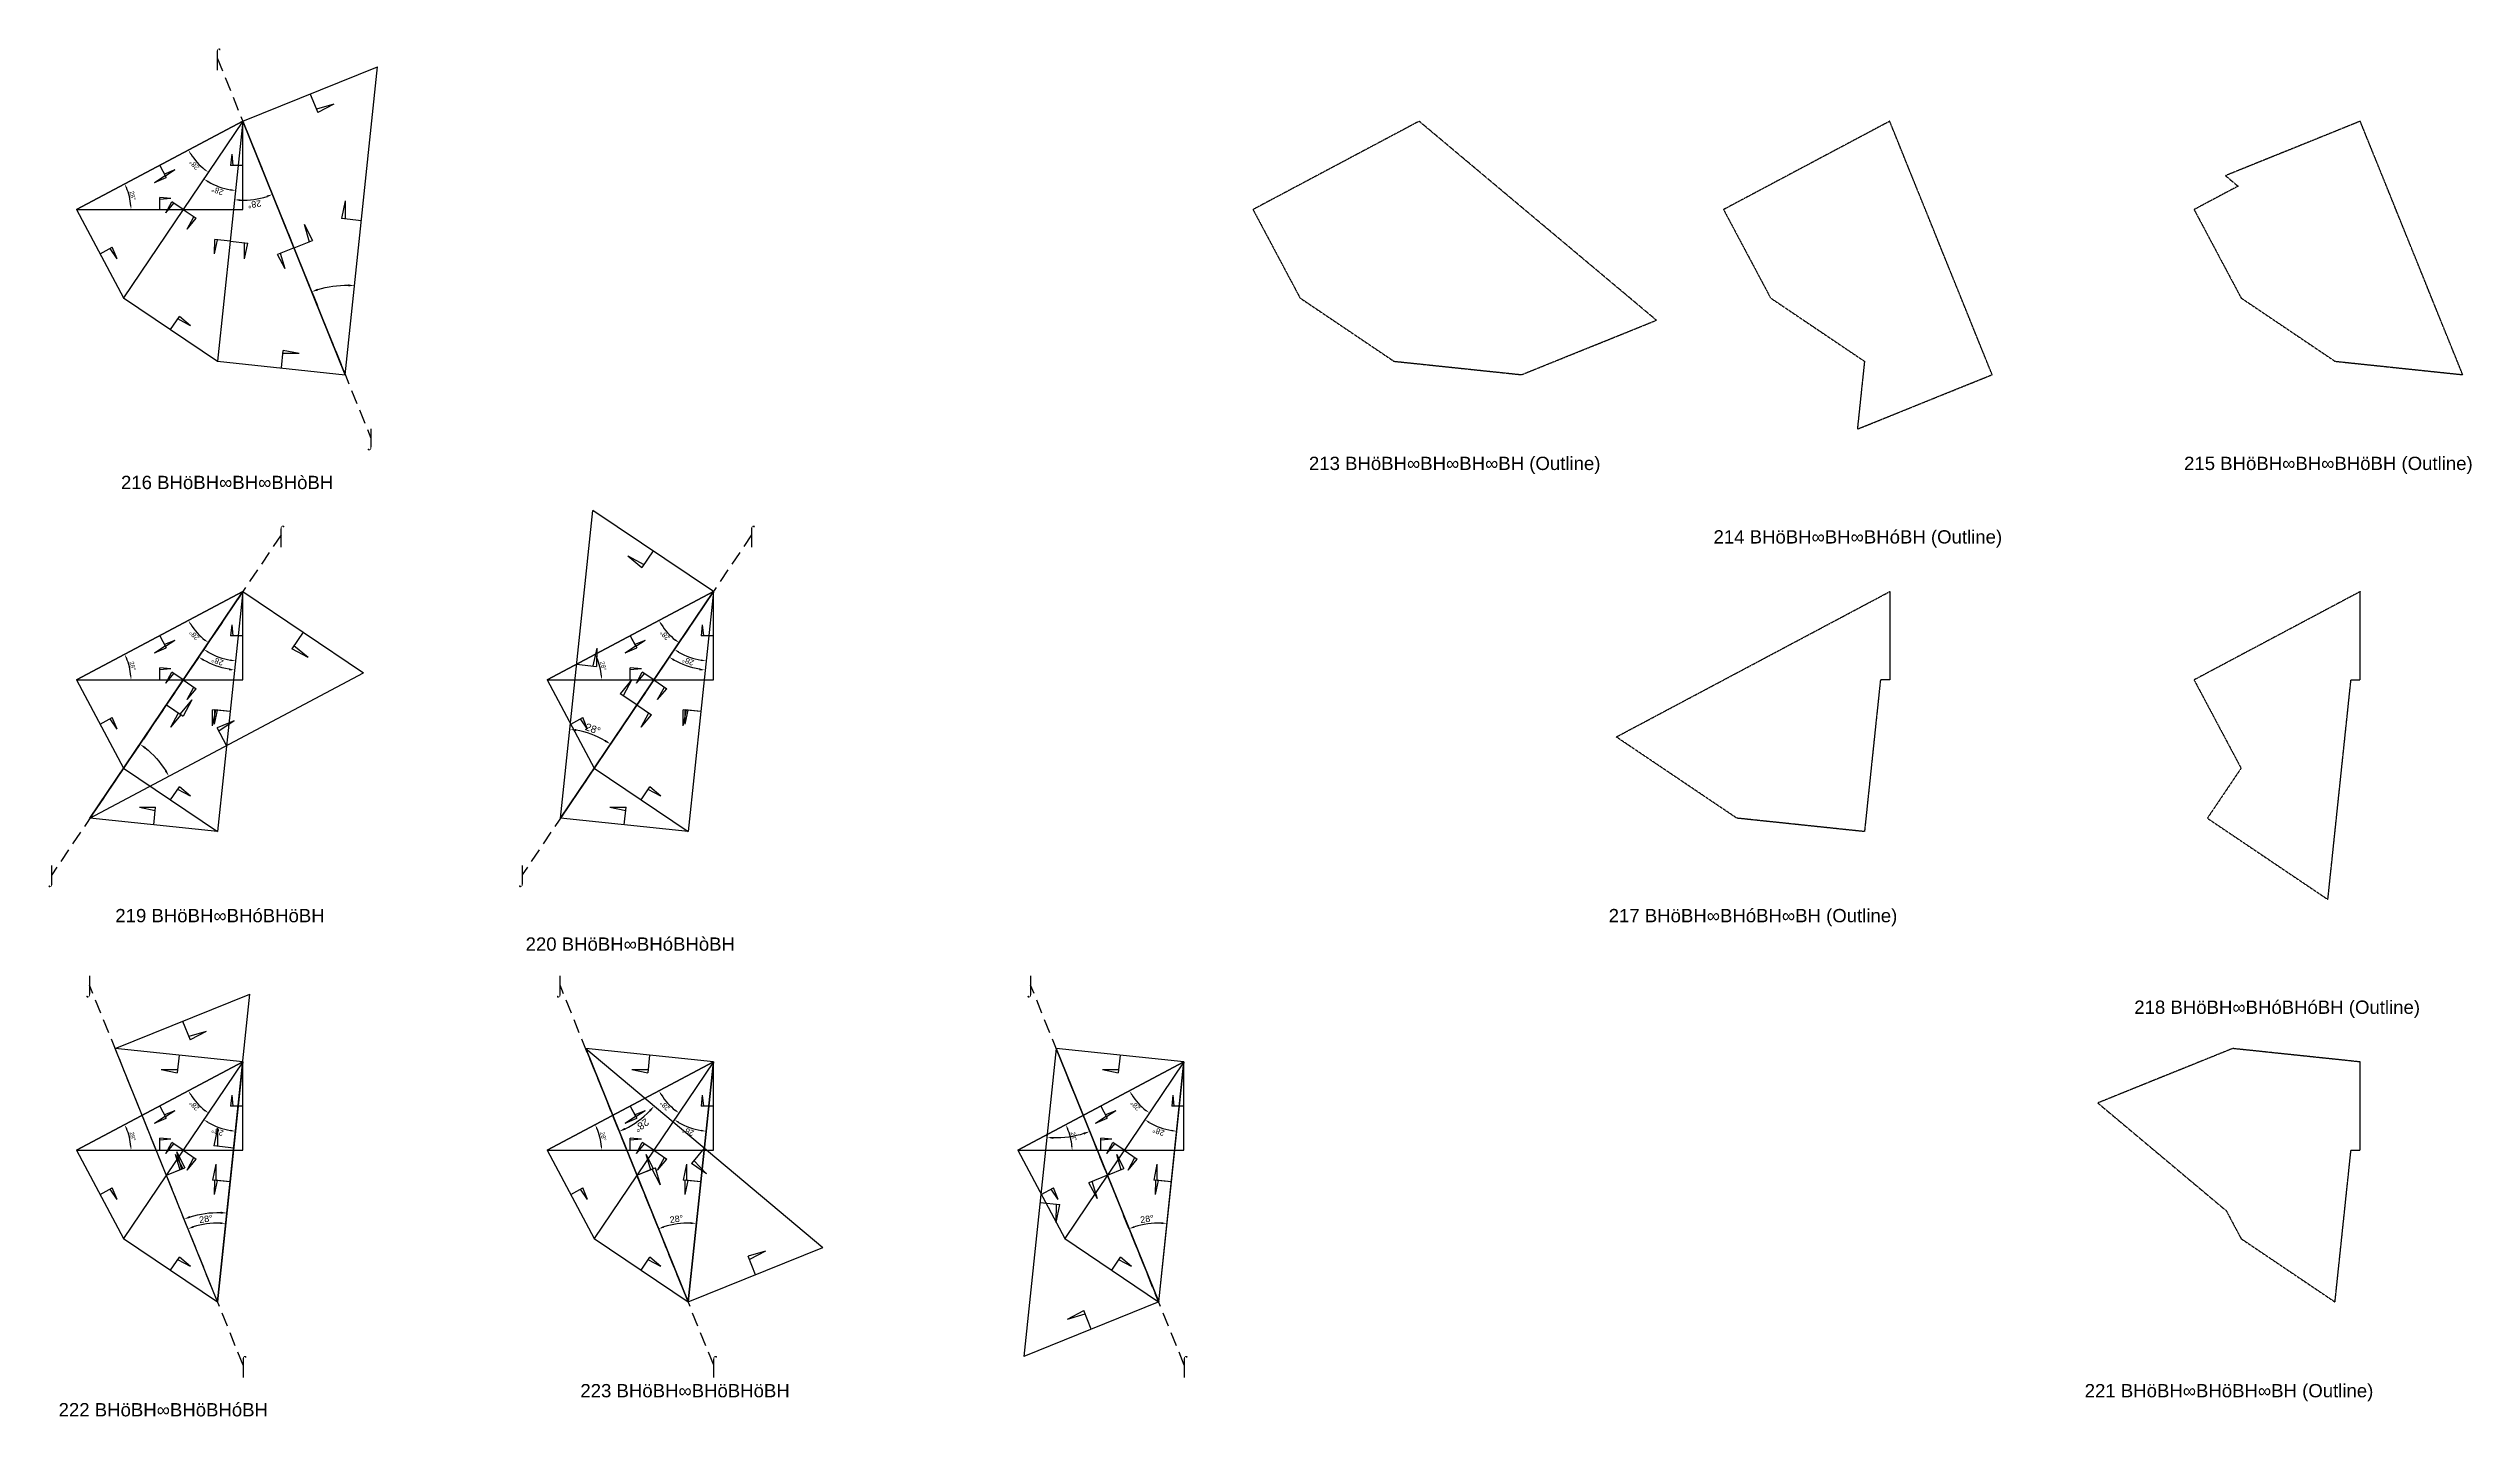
# Model space of a CAD drawing. Header units: millimetres. Extents: x 109495 to 889476, y -4752178 to 24518.
# Drawn here: x 340721 to 559431, y -3192854 to -3069319 of the extents above; entities that cross this region are included whole.
import ezdxf
from ezdxf.enums import TextEntityAlignment as Align

# ---------------------------------------------------------------- set-up
doc = ezdxf.new("R2010")
doc.units = ezdxf.units.MM
doc.header["$PDMODE"] = 35
doc.linetypes.add('DASHED', pattern=[19.05, 12.7, -6.35])
for name, color, linetype in [('BASE', 170, 'Continuous'), ('HYPOTENUSE', 20, 'Continuous'), ('PERPENDICULAR', 90, 'Continuous')]:
    doc.layers.add(name, color=color, linetype=linetype)
doc.styles.add('Arial', font='arial_0.ttf')
doc.dimstyles.new('ISO-25', dxfattribs={"dimtxt": 250, "dimasz": 100, "dimexe": 1.25, "dimexo": 0.625, "dimgap": 100, "dimtad": 1, "dimdec": 0, "dimtxsty": 'Arial', "dimcen": 2.5, "dimadec": 0, "dimazin": 0, "dimtfac": 1, "dimtdec": 0, "dimtmove": 0, "dimatfit": 3, "dimfxl": 1, "dimarcsym": 0})

msp = doc.modelspace()

# ---------------------------------------------------------------- texts
at = {"linetype": 'DASHED', "ltscale": 100, "style": 'Arial'}
for s, p in [('⌠', (355953, -3070172)), ('⌡', (369821, -3104497)), ('216 BHöBH∞BH∞BHòBH', (356848, -3108506)), ('213 BHöBH∞BH∞BH∞BH (Outline)', (467649, -3106785)), ('215 BHöBH∞BH∞BHöBH (Outline)', (546509, -3106785)), ('⌠', (361715, -3113249)), ('⌠', (404186, -3113249)), ('214 BHöBH∞BH∞BHóBH (Outline)', (504037, -3113422)), ('⌡', (341013, -3143940)), ('⌡', (383485, -3143940)), ('219 BHöBH∞BHóBHöBH', (356204, -3147621)), ('217 BHöBH∞BHóBH∞BH (Outline)', (494574, -3147621)), ('220 BHöBH∞BHóBHòBH', (393236, -3150190)), ('⌡', (344430, -3153904)), ('⌡', (386901, -3153904)), ('⌡', (429373, -3153904)), ('218 BHöBH∞BHóBHóBH (Outline)', (541886, -3155893)), ('⌠', (358298, -3188228)), ('⌠', (400770, -3188228)), ('⌠', (443241, -3188228)), ('223 BHöBH∞BHöBHöBH', (398181, -3190517)), ('221 BHöBH∞BHöBH∞BH (Outline)', (537541, -3190517)), ('222 BHöBH∞BHöBHóBH', (351087, -3192237))]:
    msp.add_text(s, height=1200, dxfattribs=at).set_placement(p, align=Align.MIDDLE_CENTER)

# ---------------------------------------------------------------- blocks, each defined once
blk = doc.blocks.new('*D9')
at = {"color": 0, "lineweight": -2, "ltscale": 100, "transparency": 16777216}
blk.add_arc((0, 0), 4906, 4.08845, 23.91155, dxfattribs=at)
at = {"color": 0, "ltscale": 100, "transparency": 16777216}
for points in [[(4432, 1963), (4537, 2014), (4332, 2303)], [(4952, 352), (4835, 348), (4906, 0)]]:
    blk.add_solid(points, dxfattribs=at)
at = {"layer": 'Defpoints', "color": 0, "ltscale": 100, "transparency": 16777216}
for p in [(15000, 7976), (0, 0), (0, 0), (4841, 796), (15000, 0)]:
    blk.add_point(p, dxfattribs=at)
at = {"color": 0, "ltscale": 100, "transparency": 16777216, "insert": (5055, 1260), "char_height": 400, "attachment_point": 5, "rotation": 284, "style": 'Arial'}
blk.add_mtext('28°', dxfattribs=at)
blk = doc.blocks.new('SanjoyNathGeometrifyingTrigonometryFundamentalLockedSet')
at = {"color": 242, "linetype": 'DASHED', "ltscale": 100, "true_color": 0xcd2027}
for p, q in [((7500, 3987.8), (8016.4, 3016.6)), ((8852.4, 3574.3), (7922.5, 3193.2)), ((8852.4, 3574.3), (8016.4, 3016.6))]:
    blk.add_line(p, q, dxfattribs=at)
at = {"color": 114, "linetype": 'DASHED', "ltscale": 100, "true_color": 0x139b48}
for p, q in [((14000, 4987.8), (13900, 3987.8)), ((15000, 3987.8), (13900, 3987.8)), ((14000, 4987.8), (14100, 3987.8))]:
    blk.add_line(p, q, dxfattribs=at)
at = {"color": 159, "linetype": 'DASHED', "ltscale": 100, "true_color": 0x22346e}
for p, q in [((7500, 0), (7500, 1100)), ((8500, 1000), (7500, 1100)), ((8500, 1000), (7500, 900))]:
    blk.add_line(p, q, dxfattribs=at)
at = {"layer": 'BASE'}
blk.add_line((0, 0), (15000, 0), dxfattribs=at)
at = {"layer": 'HYPOTENUSE'}
blk.add_line((0, 0), (15000, 7975.6), dxfattribs=at)
at = {"layer": 'PERPENDICULAR'}
blk.add_line((15000, 0), (15000, 7975.6), dxfattribs=at)
at = {"color": 4, "ltscale": 100}
dim = blk.add_angular_dim_2l(base=(4841, 795.6), line1=((0, 0), (15000, 0)), line2=((0, 0), (15000, 7975.6)), dimstyle='ISO-25', override={"dimtxt": 400, "dimasz": 350, "dimgap": 100}, dxfattribs=at)
dim.commit()
dim.dimension.update_dxf_attribs({"geometry": '*D9', "text_midpoint": (5055.4, 1260.5)})

# ---------------------------------------------------------------- linework, layer by layer
at = {"linetype": 'DASHED', "ltscale": 100}
for p, q in [((355953, -3070172), (369821, -3104497)), ((361715, -3113249), (341013, -3143940)), ((404186, -3113249), (383485, -3143940)), ((358298, -3188228), (344430, -3153904)), ((400770, -3188228), (386901, -3153904)), ((443241, -3188228), (429373, -3153904))]:
    msp.add_line(p, q, dxfattribs=at)
at = {"linetype": 'DASHED'}
for points in [[(464443, -3075893), (449443, -3083868), (453684, -3091844), (462165, -3097565), (473688, -3098776), (485856, -3093860)], [(506914, -3075893), (491914, -3083868), (496155, -3091844), (504637, -3097565), (503993, -3103692), (516160, -3098776)], [(538352, -3081760), (534386, -3083868), (538627, -3091844), (547108, -3097565), (558631, -3098776), (549386, -3075893), (537219, -3080809)], [(482234, -3131487), (506914, -3118364), (506914, -3126340), (506076, -3126340), (504637, -3140036), (493113, -3138825)], [(549386, -3118364), (534386, -3126340), (538627, -3134315), (535585, -3138825), (546464, -3146163), (548548, -3126340), (549386, -3126340)], [(547108, -3182508), (548548, -3168811), (549386, -3168811), (549386, -3160835), (537863, -3159624), (525695, -3164540), (537286, -3174266), (538627, -3176787)]]:
    msp.add_lwpolyline(points, close=True, dxfattribs=at)

# ---------------------------------------------------------------- block references
at = {"linetype": 'DASHED', "ltscale": 100}
for p, xscale, yscale, zscale, rotation in [((367510, -3098776), -1.645357565266574, 1.645357565266574, 1.645357565266574, 292.0000000000002), ((358265, -3075893), 1.132570050689037, 1.132570050689037, 1.132570050689037, 208.0000000000001), ((358265, -3075893), 1.28271491971777, 1.28271491971777, 1.28271491971777, 236.0000000000001), ((358265, -3075893), 1.452764501644343, 1.452764501644343, 1.452764501644343, 264.0000000000001), ((386935, -3138825), 1.645357565266573, 1.645357565266573, 1.645357565266573, 56.00000000000003), ((358265, -3118364), 1.132570050689037, 1.132570050689037, 1.132570050689037, 208.0000000000001), ((358265, -3118364), -1.452764501644345, 1.452764501644345, 1.452764501644345, 84.00000000000003), ((344464, -3138825), -1.645357565266573, 1.645357565266573, 1.645357565266573, 236.0000000000001), ((358265, -3118364), 1.28271491971777, 1.28271491971777, 1.28271491971777, 236.0000000000001), ((400736, -3118364), 1.132570050689037, 1.132570050689037, 1.132570050689037, 208.0000000000001), ((400736, -3118364), -1.452764501644345, 1.452764501644345, 1.452764501644345, 84.00000000000003), ((400736, -3118364), 1.28271491971777, 1.28271491971777, 1.28271491971777, 236.0000000000001), ((355987, -3182508), -1.645357565266574, 1.645357565266573, 1.645357565266573, 292), ((389213, -3159624), 1.645357565266573, 1.645357565266573, 1.645357565266573, 292), ((355987, -3182508), 1.452764501644345, 1.452764501644345, 1.452764501644345, 84.00000000000003), ((398458, -3182508), 1.452764501644345, 1.452764501644345, 1.452764501644345, 84.00000000000003), ((431684, -3159624), -1.645357565266573, 1.645357565266573, 1.645357565266573, 111.9999999999999), ((440930, -3182508), 1.452764501644345, 1.452764501644345, 1.452764501644345, 84.00000000000003), ((358265, -3160835), 1.132570050689037, 1.132570050689037, 1.132570050689037, 208.0000000000001), ((358265, -3160835), 1.28271491971777, 1.28271491971777, 1.28271491971777, 236.0000000000001), ((400736, -3160835), 1.132570050689037, 1.132570050689037, 1.132570050689037, 208.0000000000001), ((400736, -3160835), 1.28271491971777, 1.28271491971777, 1.28271491971777, 236.0000000000001), ((443207, -3160835), 1.132570050689037, 1.132570050689037, 1.132570050689037, 208.0000000000001), ((443207, -3160835), 1.28271491971777, 1.28271491971777, 1.28271491971777, 236.0000000000001)]:
    msp.add_blockref('SanjoyNathGeometrifyingTrigonometryFundamentalLockedSet', p, dxfattribs=dict(at, xscale=xscale, yscale=yscale, zscale=zscale, rotation=rotation))
at = {"linetype": 'DASHED'}
for p in [(343265, -3083868), (343265, -3126340), (385736, -3126340), (343265, -3168811), (385736, -3168811), (428207, -3168811)]:
    msp.add_blockref('SanjoyNathGeometrifyingTrigonometryFundamentalLockedSet', p, dxfattribs=at)

msp.set_redraw_order([(e.dxf.handle, doc.entitydb.next_handle()) for e in msp.query("TEXT MTEXT ATTDEF DIMENSION ARC_DIMENSION")])  # texts and dimensions are drawn at this point

doc.saveas('drawing.dxf')
